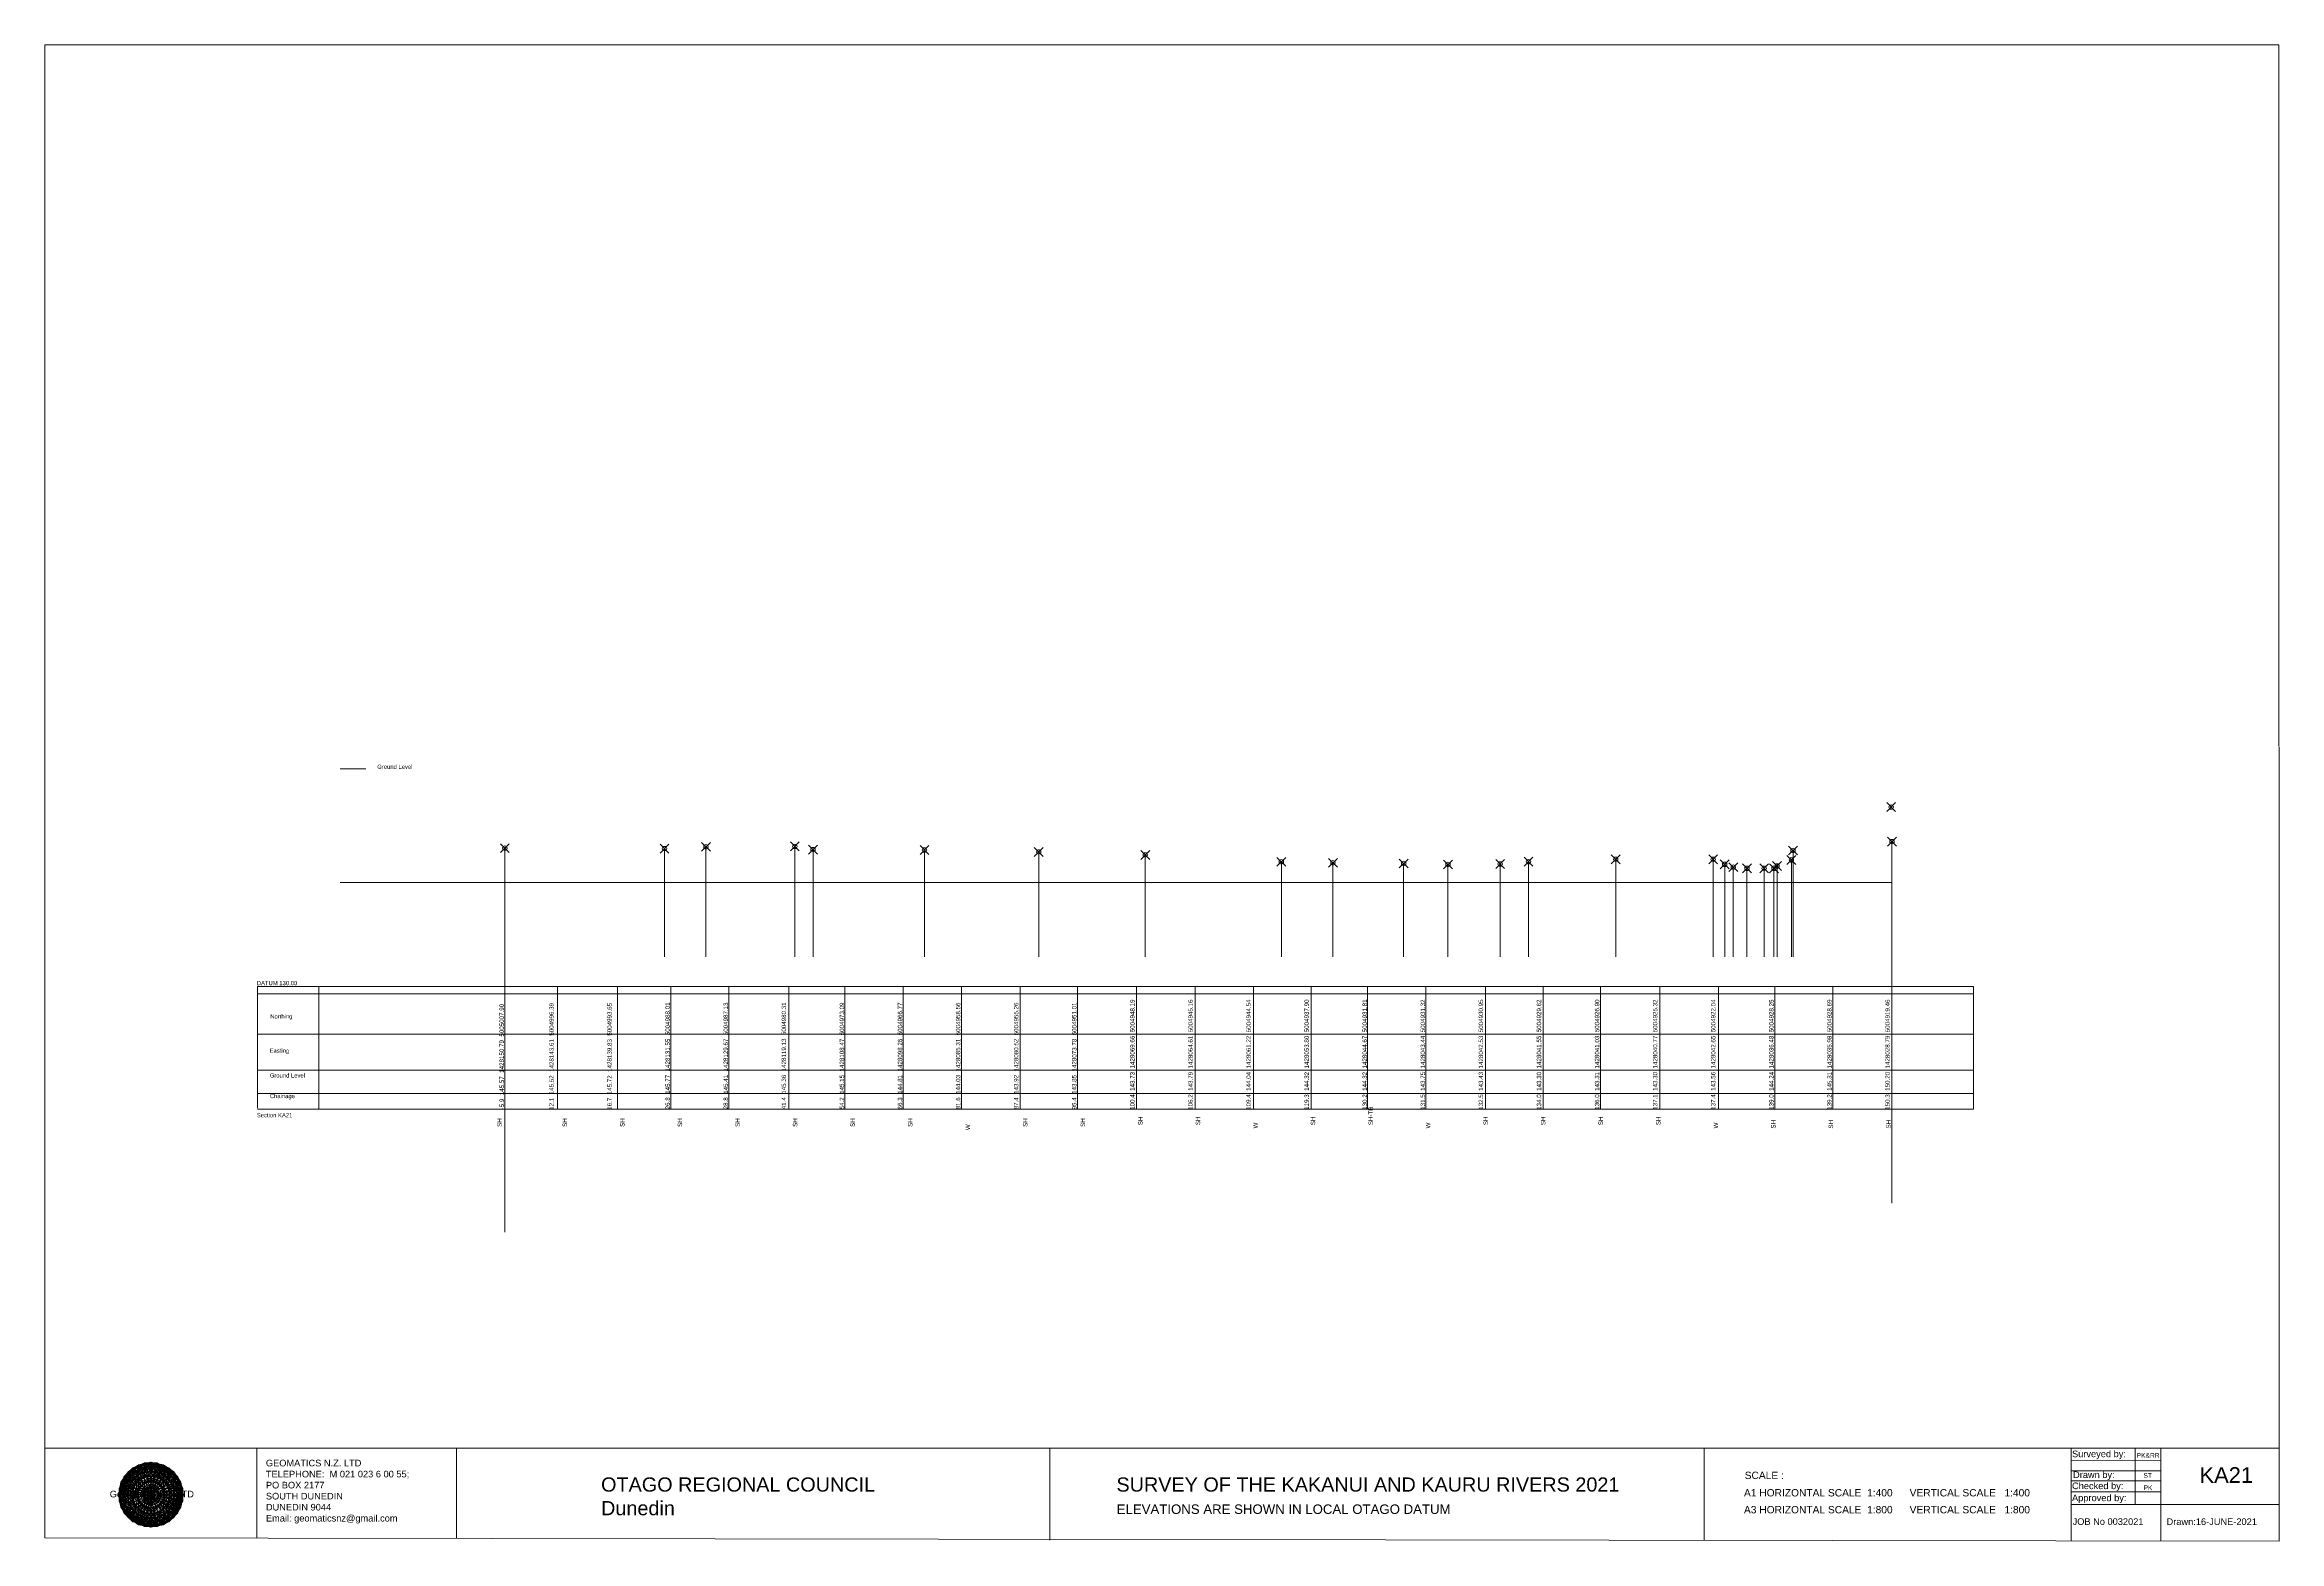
# Model space of a CAD drawing. Header units: millimetres. Extents: x -5342268 to 3537477, y -592557 to 852398.
# Drawn here: x -2882713 to -2630936, y 67499 to 236074 of the extents above; entities that cross this region are included whole.
import ezdxf

# ---------------------------------------------------------------- set-up
doc = ezdxf.new("R2010")
doc.units = ezdxf.units.MM
doc.header["$PDMODE"] = 35
doc.header["$PDSIZE"] = 500
doc.layers.get('0').update_dxf_attribs({"lineweight": 0})
doc.layers.add('geo', color=7, linetype='Continuous', lineweight=0)
doc.styles.get("Standard").update_dxf_attribs({"font": 'arial.ttf'})

# ---------------------------------------------------------------- blocks, each defined once
blk = doc.blocks.new('Geomatics_Circle_SPT')
at = {"layer": 'geo', "color": 2, "linetype": 'Continuous', "lineweight": 0}
for p, q in [((0, 25.2), (-25.2, 0)), ((-24.7, 4.9), (-4.9, 24.7)), ((-24.7, -4.9), (4.9, 24.7)), ((-9.7, 23.3), (-23.3, 9.6)), ((9.7, 23.3), (-23.3, -9.7)), ((-21, 14), (-14, 21)), ((-21, -14), (14, 21)), ((0, 0), (-17.8, 17.8)), ((-14, 21), (21, -14)), ((23.3, -9.7), (-9.7, 23.3)), ((-4.9, 24.7), (24.7, -4.9)), ((25.2, 0), (0, 25.2)), ((0, 0), (17.8, 17.8)), ((4.9, 24.7), (24.7, 4.9)), ((23.3, 9.7), (9.7, 23.3)), ((14, 21), (21, 14)), ((17.8, 18.1), (17.8, 18.1)), ((4.9, -24.7), (-24.7, 4.9)), ((-24.7, 0), (0, -24.7)), ((-23.3, 9.7), (9.7, -23.3)), ((14, -21), (-21, 14)), ((0, 0), (-17.8, -17.8)), ((21, 14), (-14, -21)), ((-9.7, -23.3), (23.3, 9.7)), ((24.7, 4.9), (-4.9, -24.7)), ((0, 0), (17.8, -17.8)), ((0, -24.8), (25.2, 0)), ((-4.9, -24.7), (-24.7, -4.9)), ((-23.3, -9.7), (-9.7, -23.3)), ((-14, -21), (-21, -14)), ((24.7, -4.9), (4.9, -24.7)), ((9.7, -23.3), (23.3, -9.7)), ((21, -14), (14, -21)), ((-17.8, -17.8), (-17.8, -17.8)), ((4.9, -24.7), (4.9, -24.7)), ((18.1, -17.8), (18.1, -17.8))]:
    blk.add_line(p, q, dxfattribs=at)
at = {"layer": 'geo', "color": 1, "linetype": 'Continuous', "lineweight": 0}
for p, q in [((-25.2, 0), (9.7, 23.3)), ((-25.2, 0), (-9.6, 23.3)), ((-4.9, 24.8), (-24.7, -4.9)), ((4.9, 24.7), (-24.7, 4.9)), ((14, 21), (-24.7, -4.9)), ((-14, 21), (-24.7, 4.9)), ((-23.3, 9.7), (0, 25.2)), ((-23.3, -9.6), (0, 25.2)), ((-23.3, -9.6), (17.8, 17.8)), ((-23.3, 9.7), (-17.8, 17.9)), ((-23.3, -9.6), (-17.8, 17.9)), ((-23.3, 9.7), (17.8, 17.8)), ((4.9, 24.8), (-21, -14)), ((-4.9, 24.7), (-21, 14)), ((14, 21), (-21, 14)), ((-14, 21), (-21, -14)), ((-17.9, 17.6), (-17.9, 17.6)), ((-17.8, 17.8), (9.7, 23.3)), ((-17.8, 17.8), (-9.6, 23.3)), ((-17.8, -17.8), (9.7, 23.3)), ((-17.8, -17.8), (-9.7, 23.3)), ((-9.7, -23.3), (-17.8, 17.8)), ((-17.8, 17.8), (9.7, -23.3)), ((-17.8, 17.8), (23.3, -9.6)), ((-17.8, 17.8), (23.3, 9.7)), ((4.9, 24.7), (-14, 21)), ((-4.9, 24.7), (-14, -20.9)), ((0, 0), (-14, 21)), ((-14, 21), (-4.9, -24.7)), ((-14, 21), (-14, 21)), ((24.7, -4.9), (-14, 21)), ((21, 14), (-14, 21)), ((-9.8, 23.1), (-9.8, 23.1)), ((-9.7, 23.3), (0, 25.2)), ((-9.7, 23.3), (0, -25.2)), ((-9.7, -23.3), (0, 25.2)), ((-9.6, 23.3), (17.8, -17.8)), ((-9.6, 23.3), (25.2, 0)), ((-9.6, 23.3), (17.8, 17.8)), ((-9.6, -23.3), (17.8, 17.9)), ((0, 0), (-4.9, 24.7)), ((-4.9, 24.7), (-4.9, 24.7)), ((21, -14), (-4.9, 24.7)), ((24.8, 4.9), (-4.9, 24.7)), ((14, 21), (-4.9, 24.7)), ((-0.2, 25.1), (-0.2, 25.1)), ((0, 25.2), (9.7, -23.3)), ((0, 25.2), (23.3, -9.7)), ((0, 25.2), (23.3, 9.7)), ((0, 25.2), (9.7, 23.3)), ((0, 0), (4.9, 24.7)), ((0, -25.2), (9.7, 23.3)), ((0, 0), (14, 21)), ((21, 14), (4.9, 24.8)), ((14, -21), (4.9, 24.7)), ((24.7, -4.9), (4.9, 24.7)), ((4.9, 24.7), (4.9, 24.7)), ((4.9, -24.7), (14, 21)), ((9.4, 23.3), (9.4, 23.3)), ((9.7, 23.3), (17.8, -17.8)), ((9.7, 23.3), (25.2, 0)), ((9.7, 23.3), (17.8, 17.9)), ((17.8, 17.8), (9.7, -23.3)), ((21, -14), (14, 21)), ((24.7, 4.9), (14, 21)), ((14, 21), (14, 21)), ((17.6, 17.9), (17.6, 17.9)), ((17.8, 17.8), (23.3, -9.7)), ((17.8, 17.8), (23.3, 9.7)), ((-25.2, 0), (23.3, 9.7)), ((-25.2, 0), (-23.3, 9.7)), ((-23.3, -9.7), (-25.2, 0)), ((-9.6, -23.3), (-25.2, 0)), ((9.7, -23.3), (-25.2, 0)), ((21, 14), (-24.7, 4.9)), ((-21, 14), (-24.7, -4.9)), ((0, 0), (-24.7, 4.9)), ((-24.7, 4.9), (-21, -14)), ((-24.7, 4.9), (-4.9, -24.7)), ((-24.7, 4.9), (14, -21)), ((-24.7, 4.9), (-24.7, 4.9)), ((0, 0), (-24.7, -4.9)), ((-17.8, -17.8), (-23.3, 9.7)), ((0, -25.2), (-23.3, 9.7)), ((-23.3, 9.7), (17.8, -17.8)), ((-23.3, 9.7), (25.2, 0)), ((-23.3, 9.4), (-23.3, 9.4)), ((-23.3, -9.7), (25.2, 0)), ((0, 0), (-21, 14)), ((-21, 14), (-14, -21)), ((-21, 14), (4.9, -24.7)), ((-21, 14), (-21, 14)), ((24.7, 4.9), (-21, 14)), ((0, 0), (-21, -14)), ((-17.8, -17.8), (23.3, 9.7)), ((-14, -21), (24.7, 4.9)), ((0, 0), (-14, -21)), ((25.2, 0), (-9.6, -23.3)), ((-4.9, -24.7), (21, 14)), ((0, 0), (-4.9, -24.7)), ((0, 0), (21, 14)), ((23.3, 9.7), (0, -25.2)), ((0, 0), (24.8, 4.9)), ((0, 0), (4.9, -24.7)), ((0, 0), (14, -21)), ((0, 0), (21, -14)), ((0, 0), (24.8, -4.9)), ((4.9, -24.7), (24.7, 4.9)), ((25.2, 0), (9.7, -23.3)), ((14, -21), (21, 14)), ((23.3, 9.7), (17.8, -17.8)), ((24.7, -4.9), (21, 14)), ((21, 14), (21, 14)), ((21, -14), (24.7, 4.9)), ((23.1, 9.8), (23.1, 9.8)), ((23.3, 9.7), (25.2, 0)), ((25.2, 0), (23.3, -9.6)), ((24.7, 4.9), (24.7, 4.9)), ((25.1, 0.2), (25.1, 0.2)), ((-25.2, 0), (23.3, -9.7)), ((-25.1, -0.2), (-25.1, -0.2)), ((-24.7, -4.9), (-24.7, -4.9)), ((-24.7, -4.9), (-14, -21)), ((-24.7, -4.9), (4.9, -24.7)), ((-24.7, -4.9), (21, -14)), ((-17.8, -17.8), (-23.3, -9.7)), ((0, -25.2), (-23.3, -9.6)), ((17.8, -17.8), (-23.3, -9.6)), ((-23.1, -9.8), (-23.1, -9.8)), ((-21, -14), (24.7, -4.9)), ((-21, -14), (-21, -14)), ((-21, -14), (-4.9, -24.7)), ((-21, -14), (14, -21)), ((23.3, -9.7), (-17.8, -17.8)), ((-14, -21), (21, -14)), ((-4.9, -24.7), (24.7, -4.9)), ((23.3, -9.6), (0, -25.2)), ((4.9, -24.7), (21, -14)), ((14, -21), (24.7, -4.9)), ((23.3, -9.6), (17.8, -17.8)), ((21, -14), (21, -14)), ((23.3, -9.4), (23.3, -9.4)), ((24.7, -4.9), (24.7, -4.9)), ((-9.6, -23.3), (-17.8, -17.8)), ((9.7, -23.3), (-17.8, -17.8)), ((-17.6, -17.9), (-17.6, -17.9)), ((-14, -21), (-14, -21)), ((-14, -21), (4.9, -24.7)), ((17.8, -17.8), (-9.7, -23.3)), ((0, -25.2), (-9.7, -23.3)), ((-9.4, -23.3), (-9.4, -23.3)), ((-4.9, -24.7), (14, -21)), ((-4.9, -24.7), (-4.9, -24.7)), ((9.7, -23.3), (0, -25.2)), ((0.2, -25.1), (0.2, -25.1)), ((4.9, -24.7), (4.9, -24.7)), ((17.8, -17.8), (9.7, -23.3)), ((9.8, -23.1), (9.8, -23.1)), ((14, -21), (14, -21)), ((17.9, -17.6), (17.9, -17.6))]:
    blk.add_line(p, q, dxfattribs=at)
at = {"layer": 'geo', "color": 114, "linetype": 'Continuous', "lineweight": 0}
for p, q in [((17.9, 17.8), (-25.2, 0)), ((-24.7, 4.9), (14, 21)), ((9.7, 23.3), (-23.3, 9.7)), ((-20.9, 14), (4.9, 24.7)), ((0, 25.2), (-17.8, 17.8)), ((-17.8, 17.8), (0, -25.2)), ((-14, 21), (-4.9, 24.7)), ((4.9, -24.7), (-14, 21)), ((0, 0), (-9.7, 23.3)), ((-4.9, 24.7), (14, -21)), ((17.8, -17.8), (0, 25.2)), ((0, 0), (9.7, 23.3)), ((4.9, 24.7), (21, -14)), ((23.3, -9.7), (9.7, 23.3)), ((14, 21), (24.7, -4.9)), ((25.2, 0), (17.8, 17.8)), ((-24.7, -4.9), (21, 14)), ((-14, -21), (-24.7, 4.9)), ((0, 0), (-23.3, 9.7)), ((-23.3, 9.7), (-9.7, -23.3)), ((0, 0), (-23.3, -9.7)), ((-4.9, -24.7), (-21, 14)), ((24.8, 4.9), (-20.9, -14)), ((0, 0), (-9.7, -23.3)), ((0, 0), (23.3, 9.7)), ((0, 0), (9.7, -23.3)), ((0, 0), (23.3, -9.7)), ((21, 14), (24.7, 4.9)), ((-25.2, 0), (-17.8, -17.8)), ((-21, -14), (-24.7, -4.9)), ((-17.8, -17.8), (25.2, 0)), ((24.8, -4.9), (-14, -21)), ((-9.6, -23.3), (23.3, -9.7)), ((21, -14), (-4.9, -24.8)), ((0, -25.2), (17.9, -17.8)), ((14, -21), (4.9, -24.8))]:
    blk.add_line(p, q, dxfattribs=at)
at = {"layer": 'geo', "color": 250, "linetype": 'Continuous', "lineweight": 0}
for p, q in [((-17.8, 17.8), (17.8, 17.8)), ((-17.8, -17.8), (-17.8, 17.8)), ((-14, 21), (-14, 21)), ((14, 21), (-14, 21)), ((-14, 20.9), (-14, -21)), ((-9.7, 23.3), (9.7, 23.3)), ((-9.7, -23.3), (-9.7, 23.3)), ((-4.9, 24.7), (4.9, 24.7)), ((-4.9, 24.7), (-4.9, -24.7)), ((0, 0), (0, 25.2)), ((4.9, 24.7), (4.9, -24.7)), ((9.7, -23.3), (9.7, 23.3)), ((14, 21), (14, -21)), ((17.8, -17.8), (17.8, 17.8)), ((0, 0), (-25.2, 0)), ((24.7, 4.9), (-24.7, 4.9)), ((-24.7, 4.9), (-24.7, -4.9)), ((-23.3, 9.7), (23.3, 9.7)), ((-23.3, 9.7), (-23.3, 9.7)), ((-23.3, -9.7), (-23.3, 9.7)), ((21, 14), (-21, 14)), ((-21, 14), (-21, -14)), ((0, 0), (0, -25.2)), ((0, 0), (25.2, 0)), ((21, 14), (21, 14)), ((21, -14), (21, 14)), ((23.3, 9.7), (23.3, -9.7)), ((24.7, 4.9), (24.7, 4.9)), ((24.7, -4.9), (24.7, 4.9)), ((-24.7, -4.9), (24.7, -4.9)), ((23.3, -9.7), (-23.3, -9.7)), ((-21, -14), (21, -14)), ((17.8, -17.8), (-17.8, -17.8)), ((-14, -21), (14, -21)), ((9.7, -23.3), (-9.7, -23.3)), ((-4.9, -24.7), (4.9, -24.7))]:
    blk.add_line(p, q, dxfattribs=at)
blk = doc.blocks.new('GeomaticsNZ TITLE BLOCK')
at = {"color": 7, "linetype": 'Continuous', "lineweight": 0}
for p, q in [((0, 94.9), (0, 1579.2)), ((0, 1579.2), (2363.4, 1579.2)), ((2363.4, 1579.2), (2364, 94.9)), ((2364, 94.9), (0, 94.9)), ((0, 94.9), (0, 0)), ((15.9, 94.9), (2364, 94.9)), ((224.3, 95.2), (224.3, -0.3)), ((2364, 94.9), (382.6, 94.9)), ((435.8, 95.2), (435.8, -0.7)), ((1063.4, 94.9), (1063.4, -2.4)), ((1755.4, 94.9), (1755.4, -2.6)), ((2143.9, 94.9), (2143.7, -3)), ((2211.5, 94.9), (2211.5, 36.1)), ((2238.6, 94.8), (2238.6, -3.2)), ((2364, -3.5), (2364, 94.9)), ((2143.9, 81.9), (2238.6, 81.7)), ((2143.9, 71), (2238.6, 71)), ((2143.6, 60.4), (2238.6, 60.4)), ((2143.8, 48.6), (2238.6, 48.6)), ((2143.8, 35.4), (2364, 35.3)), ((0, 0), (2364, -3.5))]:
    blk.add_line(p, q, dxfattribs=at)
at = {"color": 7, "linetype": 'Continuous', "lineweight": 0, "xscale": 1.36, "yscale": 1.36, "zscale": 1.36}
blk.add_blockref('Geomatics_Circle_SPT', (112.4, 45.7), dxfattribs=at)
at = {"color": 7, "linetype": 'Continuous', "lineweight": 0}
for s, p in [('PK&RR', (2213.2, 84.8)), ('ST', (2220.3, 63.6)), ('PK', (2220.4, 50.6))]:
    blk.add_text(s, height=5, dxfattribs=at).set_placement(p)
at = {"color": 7, "linetype": 'Continuous', "lineweight": 0, "attachment_point": 1}
for s, width, heights, insert, char_height in [('{\\C256;GEOMATICS N.Z. LTD                   \\PTELEPHONE:  M 021 023 6 00 55;\\PPO BOX 2177\\PSOUTH DUNEDIN\\PDUNEDIN 9044\\PEmail: geomaticsnz@gmail.com}', 3535.727, [94.7], (234, 82.7), 7), ('{\\C256;Surveyed by:}', 3535.727, [0], (2144.7, 92.4), 7), ('{\\C256;Geomatics N.Z. LTD                   }', 125.079, [15.8], (68.8, 49.9), 7), ('{\\C256;OTAGO REGIONAL COUNCIL\\PDunedin}', 3535.727, [0], (588.6, 64), 15), ('{\\C256;SURVEY OF THE KAKANUI AND KAURU RIVERS 2021}', 3535.727, [0], (1133.8, 64), 15), ('{\\C256;Checked by:}', 3535.727, [0], (2144.7, 58.6), 7), ('{\\C256;Drawn by:}', 3535.727, [0], (2145.8, 70.4), 7), ('{\\C256;ELEVATIONS ARE SHOWN IN LOCAL OTAGO DATUM}', 3535.727, [0], (1134.1, 35.4), 10), ('{\\C256;Approved by:}', 3535.727, [0], (2144.7, 45.9), 7), ('{\\C256;JOB No 0032021}', 3535.727, [0], (2145.3, 20.8), 7), ('{\\C256;Drawn:16-JUNE-2021}', 3535.727, [0], (2244.7, 20.7), 7)]:
    blk.add_mtext_dynamic_manual_height_columns(s, width=width, gutter_width=159, heights=heights, dxfattribs=dict(at, insert=insert, char_height=char_height))

msp = doc.modelspace()

# ---------------------------------------------------------------- linework, layer by layer
at = {"color": 1, "lineweight": 0}
msp.add_line((-2849433, 154508), (-2846526, 154508), dxfattribs=at)
at = {"lineweight": 0}
for p, q in [((-2674578, 146310), (-2674578, 105580)), ((-2830863, 145573), (-2830863, 102312)), ((-2849421, 141703), (-2674578, 141703))]:
    msp.add_line(p, q, dxfattribs=at)
for p, q in [((-2812875, 145523), (-2812875, 141703)), ((-2808213, 145723), (-2808213, 141703)), ((-2798196, 145772), (-2798196, 141703)), ((-2796142, 145412), (-2796142, 141703)), ((-2783588, 145362), (-2783588, 141703)), ((-2770715, 145152), (-2770715, 141703)), ((-2758710, 144811), (-2758710, 141703)), ((-2743378, 144031), (-2743378, 141703)), ((-2737563, 143921), (-2737563, 141703)), ((-2729596, 143851), (-2729596, 141703)), ((-2724605, 143731), (-2724605, 141703)), ((-2718719, 143791), (-2718719, 141703)), ((-2715528, 144040), (-2715528, 141703)), ((-2705699, 144320), (-2705699, 141703)), ((-2694725, 144320), (-2694725, 141703)), ((-2693427, 143750), (-2693427, 141703)), ((-2687521, 143560), (-2687521, 141703)), ((-2685911, 144240), (-2685911, 141703)), ((-2685724, 145310), (-2685724, 141703)), ((-2812875, 141703), (-2812875, 133330)), ((-2808213, 141703), (-2808213, 133330)), ((-2798196, 141703), (-2798196, 133330)), ((-2796142, 141703), (-2796142, 133330)), ((-2783588, 141703), (-2783588, 133330)), ((-2770715, 141703), (-2770715, 133330)), ((-2758710, 141703), (-2758710, 133330)), ((-2743378, 141703), (-2743378, 133330)), ((-2737563, 141703), (-2737563, 133330)), ((-2729596, 141703), (-2729596, 133330)), ((-2724605, 141703), (-2724605, 133330)), ((-2718719, 141703), (-2718719, 133330)), ((-2715528, 141703), (-2715528, 133330)), ((-2705699, 141703), (-2705699, 133330)), ((-2694725, 141703), (-2694725, 133330)), ((-2693427, 141703), (-2693427, 133330)), ((-2692462, 143430), (-2692462, 141703)), ((-2692462, 141703), (-2692462, 133330)), ((-2690916, 143300), (-2690916, 141703)), ((-2690916, 141703), (-2690916, 133330)), ((-2688980, 143310), (-2688980, 141703)), ((-2688980, 141703), (-2688980, 133330)), ((-2687877, 143300), (-2687877, 141703)), ((-2687877, 141703), (-2687877, 133330)), ((-2687521, 141703), (-2687521, 133330)), ((-2685911, 141703), (-2685911, 133330)), ((-2685724, 141703), (-2685724, 133330)), ((-2824953, 130000), (-2824953, 116176)), ((-2818191, 130000), (-2818191, 116176)), ((-2812170, 130000), (-2812170, 116176)), ((-2805626, 130000), (-2805626, 116176)), ((-2798871, 130000), (-2798871, 116176)), ((-2792549, 130000), (-2792549, 116176)), ((-2785986, 130000), (-2785986, 116176)), ((-2779403, 130000), (-2779403, 116176)), ((-2772821, 130000), (-2772821, 116176)), ((-2766339, 130000), (-2766339, 116176)), ((-2759710, 130000), (-2759710, 116176)), ((-2753100, 130000), (-2753100, 116176)), ((-2746509, 130000), (-2746509, 116176)), ((-2740006, 130000), (-2740006, 116176)), ((-2733659, 130000), (-2733659, 116176)), ((-2727107, 130000), (-2727107, 116176)), ((-2720385, 130000), (-2720385, 116176)), ((-2713880, 130000), (-2713880, 116176)), ((-2707433, 130000), (-2707433, 116176)), ((-2700721, 130000), (-2700721, 116176)), ((-2694137, 130000), (-2694137, 116176)), ((-2687764, 130000), (-2687764, 116176)), ((-2681255, 130000), (-2681255, 116176))]:
    msp.add_line(p, q)
at = {"color": 7, "lineweight": 0, "transparency": 33554687}
for p, q in [((-2858744, 130000), (-2665407, 130000)), ((-2858744, 129453), (-2858744, 116303)), ((-2858744, 129154), (-2665407, 129154)), ((-2858744, 124611), (-2665407, 124611)), ((-2858744, 120550), (-2665407, 120550)), ((-2858744, 117946), (-2665407, 117946)), ((-2858744, 116176), (-2665407, 116176)), ((-2882713, 111456), (-2882713, 98305))]:
    msp.add_line(p, q, dxfattribs=at)
at = {"color": 7, "lineweight": 0}
for p, q in [((-2858744, 130000), (-2858744, 129453)), ((-2851841, 130000), (-2851841, 116176)), ((-2665407, 130000), (-2665407, 116176)), ((-2882713, 112003), (-2882713, 111456))]:
    msp.add_line(p, q, dxfattribs=at)
at = {"color": 51, "lineweight": 0, "true_color": 0xf7f281}
for p in [(-2674670, 150200), (-2830863, 145573), (-2808213, 145723), (-2798196, 145772), (-2674578, 146310), (-2812875, 145523), (-2796142, 145412), (-2783588, 145362), (-2770715, 145152), (-2758710, 144811), (-2743378, 144031), (-2737563, 143921), (-2729596, 143851), (-2724605, 143731), (-2718719, 143791), (-2715528, 144040), (-2705699, 144320), (-2694725, 144320), (-2693427, 143750), (-2692462, 143430), (-2690916, 143300), (-2688980, 143310), (-2687877, 143300), (-2687521, 143560), (-2685911, 144240), (-2685724, 145310)]:
    msp.add_point(p, dxfattribs=at)

# ---------------------------------------------------------------- block references
at = {"color": 7, "lineweight": 0, "xscale": 106.5053773992074, "yscale": 106.5053773992074, "zscale": 106.5053773992074}
msp.add_blockref('GeomaticsNZ TITLE BLOCK', (-2882713, 67877), dxfattribs=at)

# ---------------------------------------------------------------- texts
at = {"color": 7, "lineweight": 0, "transparency": 33554687}
for s, height, p in [('Ground Level', 473.07, (-2845241, 154508)), ('DATUM 130.00', 473.07, (-2858811, 130136)), ('Northing', 473.1, (-2857300, 126387)), ('Easting', 473.1, (-2857369, 122528)), ('Ground Level', 473.07, (-2857352, 119739)), ('Chainage', 473.1, (-2857349, 117414)), ('Section KA21', 473.07, (-2858811, 115258))]:
    msp.add_text(s, height=height, dxfattribs=at).set_placement(p)
for s, p in [('100.4  143.73  1428069.66  5004948.19', (-2759913, 116100)), ('106.2  143.79  1428064.61  5004945.16', (-2753368, 116100)), ('109.4  144.04  1428061.22  5004944.54', (-2746824, 116100)), ('119.3  144.32  1428053.80  5004937.90', (-2740279, 116100)), ('130.2  144.32  1428044.67  5004931.81', (-2733734, 116100)), ('131.5  143.75  1428043.44  5004931.32', (-2727189, 116100)), ('132.5  143.43  1428042.53  5004930.95', (-2720644, 116100)), ('134.0  143.30  1428041.55  5004929.62', (-2714100, 116100)), ('136.0  143.31  1428041.03  5004926.90', (-2707555, 116100)), ('137.1  143.30  1428040.77  5004925.32', (-2701010, 116100)), ('137.4  143.56  1428042.65  5004922.04', (-2694465, 116100)), ('139.0  144.24  1428036.48  5004928.25', (-2687920, 116100)), ('139.2  145.31  1428035.98  5004928.69', (-2681375, 116100)), ('150.3  150.20  1428028.79  5004919.46', (-2674830, 116100)), ('-5.9  145.57  1428150.79  5005007.90', (-2830974, 116154)), ('12.1  145.52  1428143.61  5004996.39', (-2825362, 116100)), ('16.7  145.72  1428139.83  5004993.65', (-2818817, 116100)), ('26.8  145.77  1428131.55  5004988.01', (-2812272, 116155)), ('28.8  145.41  1428129.67  5004987.13', (-2805728, 116155)), ('41.4  145.36  1428119.13  5004980.31', (-2799183, 116167)), ('54.2  145.15  1428108.47  5004973.09', (-2792638, 116147)), ('66.3  144.81  1428098.26  5004966.77', (-2786093, 116149)), ('81.6  144.03  1428085.31  5004958.56', (-2779548, 116147)), ('87.4  143.92  1428080.52  5004955.26', (-2773003, 116147)), ('95.4  143.85  1428073.78  5004951.01', (-2766458, 116147))]:
    msp.add_text(s, height=500, rotation=90).set_placement(p)
at = {"color": 51, "lineweight": 0, "true_color": 0xf7f281}
for s, p in [('    SH-TB', (-2733075, 113596)), ('   SH', (-2831220, 113596)), ('   SH', (-2823867, 113596)), ('   SH', (-2817380, 113596)), ('   SH', (-2810892, 113596)), ('   SH', (-2804404, 113596)), ('   SH', (-2797917, 113596)), ('   SH', (-2791429, 113596)), ('   SH', (-2784942, 113596)), (' W', (-2778463, 113619)), ('   SH', (-2771984, 113596)), ('   SH', (-2765496, 113596)), ('    SH', (-2759009, 113596)), ('    SH', (-2752521, 113596)), ('  W', (-2746042, 113619)), ('    SH', (-2739563, 113596)), ('  W', (-2726596, 113619)), ('    SH', (-2720117, 113596)), ('    SH', (-2713630, 113596)), ('    SH', (-2707142, 113596)), ('    SH', (-2700655, 113596)), ('  W', (-2694176, 113619)), ('  SH', (-2687696, 113596)), ('  SH', (-2681209, 113596)), ('  SH', (-2674721, 113596))]:
    msp.add_text(s, height=500, rotation=90, dxfattribs=at).set_placement(p)
at = {"color": 7, "lineweight": 0}
for s, height, p in [('KA21', 1764.8, (-2639925, 74084)), ('A1 HORIZONTAL SCALE  1:400      VERTICAL SCALE   1:400 ', 823.57, (-2691253, 72554)), ('SCALE :  ', 823.6, (-2691171, 74514)), ('A3 HORIZONTAL SCALE  1:800      VERTICAL SCALE   1:800', 823.57, (-2691253, 70650))]:
    msp.add_text(s, height=height, dxfattribs=at).set_placement(p)

doc.saveas('drawing.dxf')
